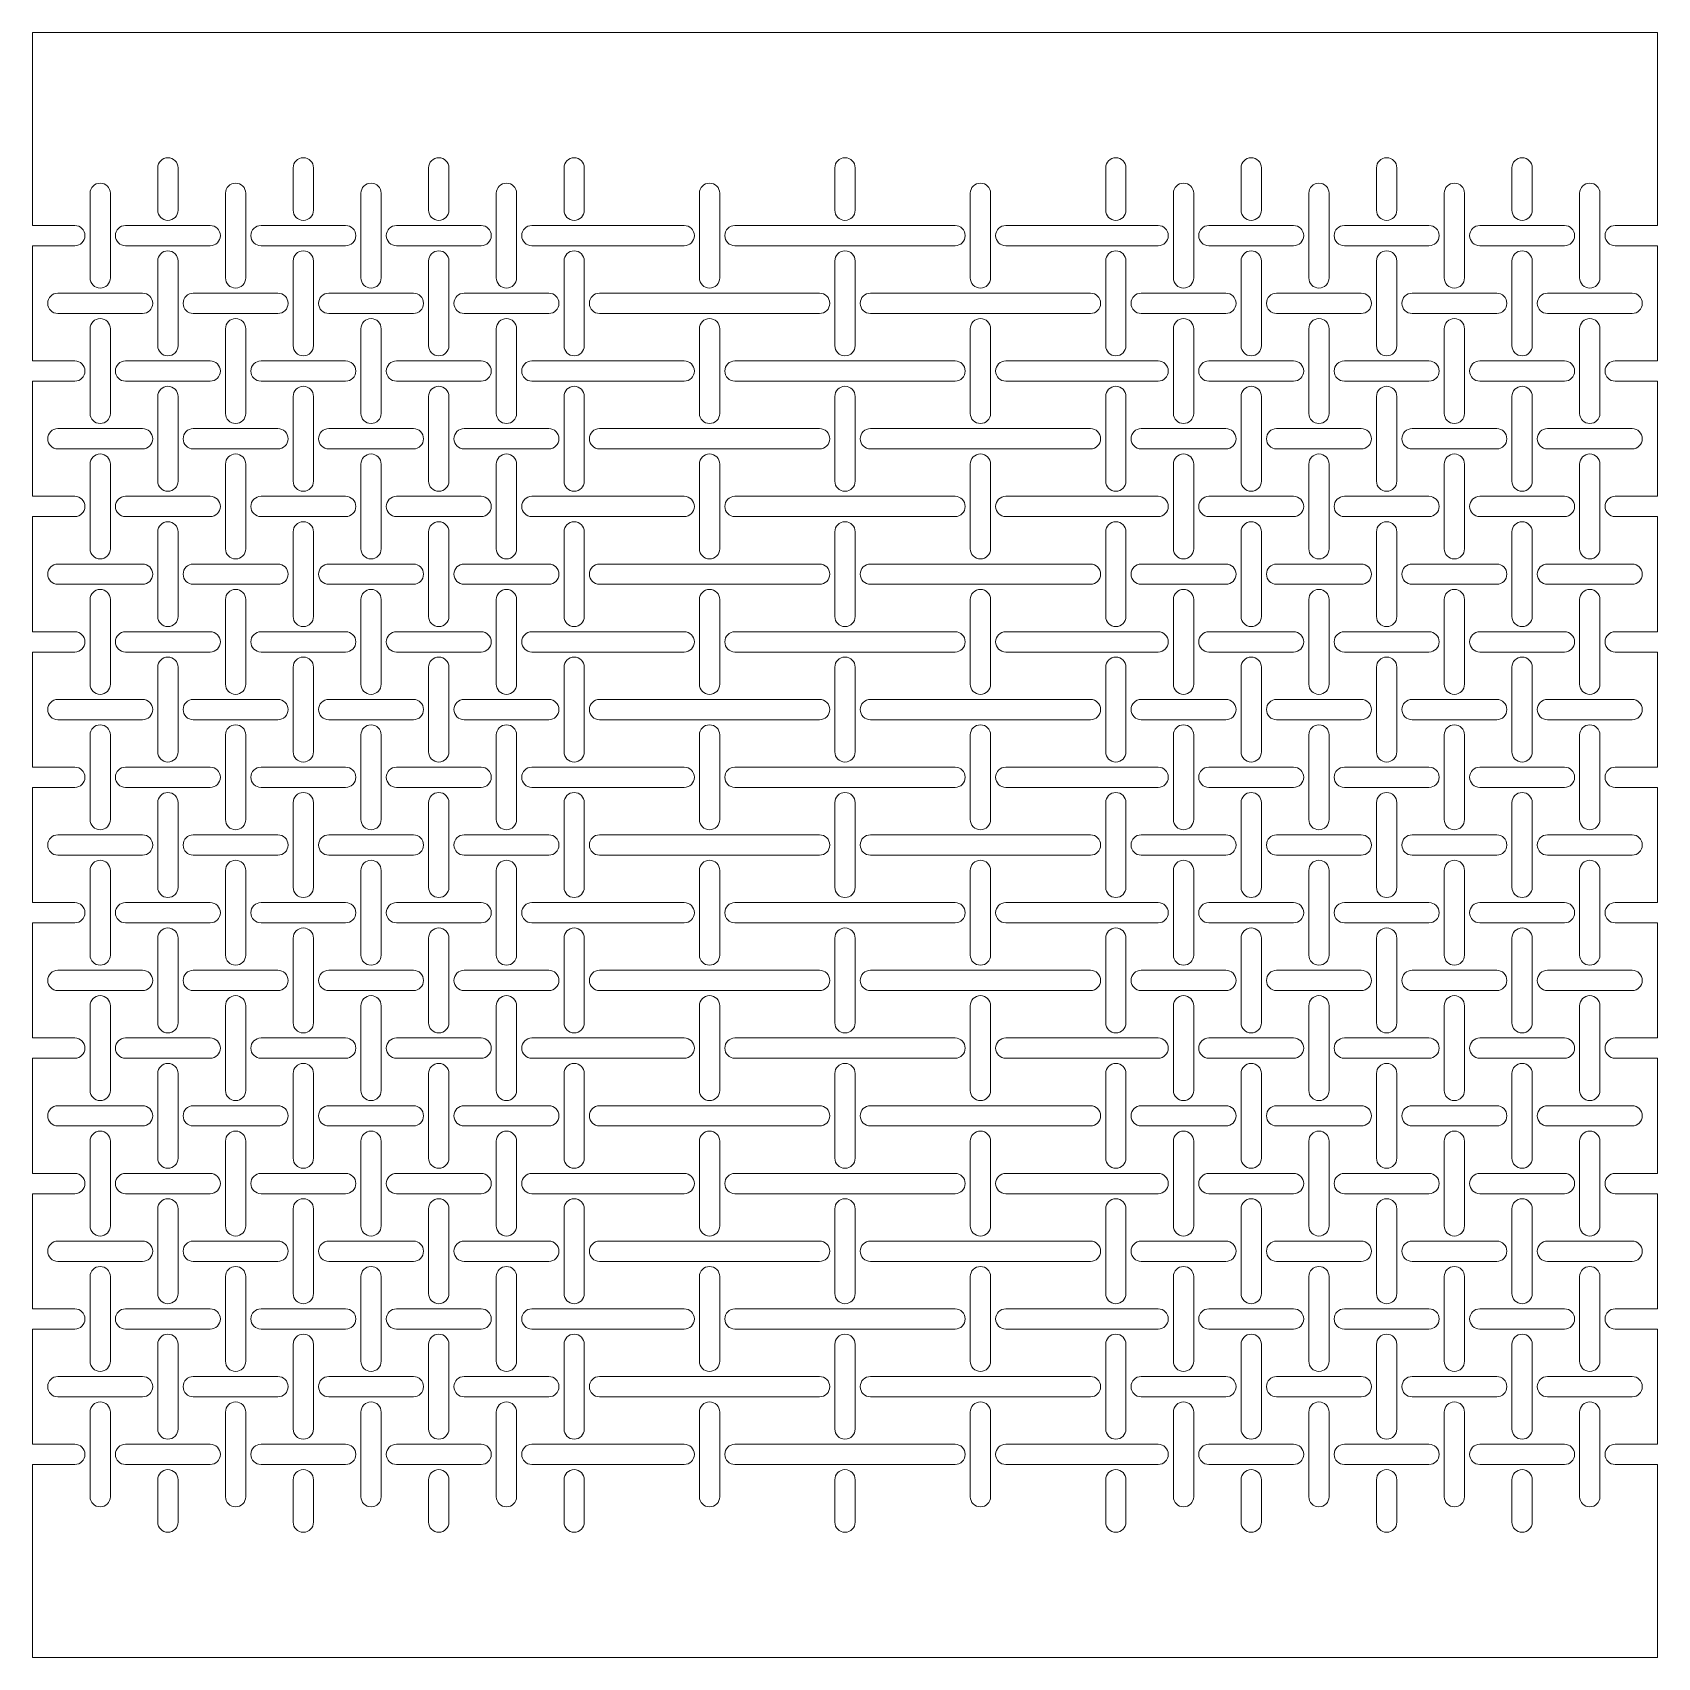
# Model space of a CAD drawing. Header units: metres. Extents: x 0 to 240, y 0 to 240.
import ezdxf

# ---------------------------------------------------------------- set-up
doc = ezdxf.new("R2010")
doc.units = ezdxf.units.M
doc.layers.add('TOP', color=1, linetype='Continuous', lineweight=0)

msp = doc.modelspace()

# ---------------------------------------------------------------- linework, layer by layer
at = {"layer": 'TOP'}
for p, q in [((80, 240), (0, 240)), ((0, 211.5), (0, 240)), ((160, 240), (80, 240)), ((240, 240), (160, 240)), ((240, 211.5), (240, 240)), ((18.5, 213.75), (18.5, 220)), ((21.5, 213.75), (21.5, 220)), ((38.5, 213.75), (38.5, 220)), ((41.5, 213.75), (41.5, 220)), ((58.5, 213.75), (58.5, 220)), ((61.5, 213.75), (61.5, 220)), ((78.5, 213.75), (78.5, 220)), ((81.5, 213.75), (81.5, 220)), ((118.5, 213.75), (118.5, 220)), ((121.5, 213.75), (121.5, 220)), ((158.5, 213.75), (158.5, 220)), ((161.5, 213.75), (161.5, 220)), ((178.5, 213.75), (178.5, 220)), ((181.5, 213.75), (181.5, 220)), ((198.5, 213.75), (198.5, 220)), ((201.5, 213.75), (201.5, 220)), ((218.5, 213.75), (218.5, 220)), ((221.5, 213.75), (221.5, 220)), ((8.5, 203.75), (8.5, 216.25)), ((11.5, 203.75), (11.5, 216.25)), ((28.5, 203.75), (28.5, 216.25)), ((31.5, 203.75), (31.5, 216.25)), ((48.5, 203.75), (48.5, 216.25)), ((51.5, 203.75), (51.5, 216.25)), ((68.5, 203.75), (68.5, 216.25)), ((71.5, 203.75), (71.5, 216.25)), ((98.5, 203.75), (98.5, 216.25)), ((101.5, 203.75), (101.5, 216.25)), ((138.5, 203.75), (138.5, 216.25)), ((141.5, 203.75), (141.5, 216.25)), ((168.5, 203.75), (168.5, 216.25)), ((171.5, 203.75), (171.5, 216.25)), ((188.5, 203.75), (188.5, 216.25)), ((191.5, 203.75), (191.5, 216.25)), ((208.5, 203.75), (208.5, 216.25)), ((211.5, 203.75), (211.5, 216.25)), ((228.5, 203.75), (228.5, 216.25)), ((231.5, 203.75), (231.5, 216.25)), ((0, 211.5), (6.25, 211.5)), ((13.75, 211.5), (26.25, 211.5)), ((33.75, 211.5), (46.25, 211.5)), ((53.75, 211.5), (66.25, 211.5)), ((73.75, 211.5), (80, 211.5)), ((80, 211.5), (96.25, 211.5)), ((103.75, 211.5), (136.25, 211.5)), ((143.75, 211.5), (160, 211.5)), ((160, 211.5), (166.25, 211.5)), ((173.75, 211.5), (186.25, 211.5)), ((193.75, 211.5), (206.25, 211.5)), ((213.75, 211.5), (226.25, 211.5)), ((233.75, 211.5), (240, 211.5)), ((0, 208.5), (6.25, 208.5)), ((0, 191.5), (0, 208.5)), ((13.75, 208.5), (26.25, 208.5)), ((33.75, 208.5), (46.25, 208.5)), ((53.75, 208.5), (66.25, 208.5)), ((73.75, 208.5), (80, 208.5)), ((80, 208.5), (96.25, 208.5)), ((103.75, 208.5), (136.25, 208.5)), ((143.75, 208.5), (160, 208.5)), ((160, 208.5), (166.25, 208.5)), ((173.75, 208.5), (186.25, 208.5)), ((193.75, 208.5), (206.25, 208.5)), ((213.75, 208.5), (226.25, 208.5)), ((233.75, 208.5), (240, 208.5)), ((240, 191.5), (240, 208.5)), ((18.5, 193.75), (18.5, 206.25)), ((21.5, 193.75), (21.5, 206.25)), ((38.5, 193.75), (38.5, 206.25)), ((41.5, 193.75), (41.5, 206.25)), ((58.5, 193.75), (58.5, 206.25)), ((61.5, 193.75), (61.5, 206.25)), ((78.5, 193.75), (78.5, 206.25)), ((81.5, 193.75), (81.5, 206.25)), ((118.5, 193.75), (118.5, 206.25)), ((121.5, 193.75), (121.5, 206.25)), ((158.5, 193.75), (158.5, 206.25)), ((161.5, 193.75), (161.5, 206.25)), ((178.5, 193.75), (178.5, 206.25)), ((181.5, 193.75), (181.5, 206.25)), ((198.5, 193.75), (198.5, 206.25)), ((201.5, 193.75), (201.5, 206.25)), ((218.5, 193.75), (218.5, 206.25)), ((221.5, 193.75), (221.5, 206.25)), ((3.75, 201.5), (16.25, 201.5)), ((23.75, 201.5), (36.25, 201.5)), ((43.75, 201.5), (56.25, 201.5)), ((63.75, 201.5), (76.25, 201.5)), ((83.75, 201.5), (116.25, 201.5)), ((123.75, 201.5), (156.25, 201.5)), ((163.75, 201.5), (176.25, 201.5)), ((183.75, 201.5), (196.25, 201.5)), ((203.75, 201.5), (216.25, 201.5)), ((223.75, 201.5), (236.25, 201.5)), ((3.75, 198.5), (16.25, 198.5)), ((23.75, 198.5), (36.25, 198.5)), ((43.75, 198.5), (56.25, 198.5)), ((63.75, 198.5), (76.25, 198.5)), ((83.75, 198.5), (116.25, 198.5)), ((123.75, 198.5), (156.25, 198.5)), ((163.75, 198.5), (176.25, 198.5)), ((183.75, 198.5), (196.25, 198.5)), ((203.75, 198.5), (216.25, 198.5)), ((223.75, 198.5), (236.25, 198.5)), ((8.5, 183.75), (8.5, 196.25)), ((11.5, 183.75), (11.5, 196.25)), ((28.5, 183.75), (28.5, 196.25)), ((31.5, 183.75), (31.5, 196.25)), ((48.5, 183.75), (48.5, 196.25)), ((51.5, 183.75), (51.5, 196.25)), ((68.5, 183.75), (68.5, 196.25)), ((71.5, 183.75), (71.5, 196.25)), ((98.5, 183.75), (98.5, 196.25)), ((101.5, 183.75), (101.5, 196.25)), ((138.5, 183.75), (138.5, 196.25)), ((141.5, 183.75), (141.5, 196.25)), ((168.5, 183.75), (168.5, 196.25)), ((171.5, 183.75), (171.5, 196.25)), ((188.5, 183.75), (188.5, 196.25)), ((191.5, 183.75), (191.5, 196.25)), ((208.5, 183.75), (208.5, 196.25)), ((211.5, 183.75), (211.5, 196.25)), ((228.5, 183.75), (228.5, 196.25)), ((231.5, 183.75), (231.5, 196.25)), ((0, 191.5), (6.25, 191.5)), ((13.75, 191.5), (26.25, 191.5)), ((33.75, 191.5), (46.25, 191.5)), ((53.75, 191.5), (66.25, 191.5)), ((73.75, 191.5), (80, 191.5)), ((80, 191.5), (96.25, 191.5)), ((103.75, 191.5), (136.25, 191.5)), ((143.75, 191.5), (160, 191.5)), ((160, 191.5), (166.25, 191.5)), ((173.75, 191.5), (186.25, 191.5)), ((193.75, 191.5), (206.25, 191.5)), ((213.75, 191.5), (226.25, 191.5)), ((233.75, 191.5), (240, 191.5)), ((0, 188.5), (6.25, 188.5)), ((0, 171.5), (0, 188.5)), ((13.75, 188.5), (26.25, 188.5)), ((33.75, 188.5), (46.25, 188.5)), ((53.75, 188.5), (66.25, 188.5)), ((73.75, 188.5), (80, 188.5)), ((80, 188.5), (96.25, 188.5)), ((103.75, 188.5), (136.25, 188.5)), ((143.75, 188.5), (160, 188.5)), ((160, 188.5), (166.25, 188.5)), ((173.75, 188.5), (186.25, 188.5)), ((193.75, 188.5), (206.25, 188.5)), ((213.75, 188.5), (226.25, 188.5)), ((233.75, 188.5), (240, 188.5)), ((240, 171.5), (240, 188.5)), ((18.5, 173.75), (18.5, 186.25)), ((21.5, 173.75), (21.5, 186.25)), ((38.5, 173.75), (38.5, 186.25)), ((41.5, 173.75), (41.5, 186.25)), ((58.5, 173.75), (58.5, 186.25)), ((61.5, 173.75), (61.5, 186.25)), ((78.5, 173.75), (78.5, 186.25)), ((81.5, 173.75), (81.5, 186.25)), ((118.5, 173.75), (118.5, 186.25)), ((121.5, 173.75), (121.5, 186.25)), ((158.5, 173.75), (158.5, 186.25)), ((161.5, 173.75), (161.5, 186.25)), ((178.5, 173.75), (178.5, 186.25)), ((181.5, 173.75), (181.5, 186.25)), ((198.5, 173.75), (198.5, 186.25)), ((201.5, 173.75), (201.5, 186.25)), ((218.5, 173.75), (218.5, 186.25)), ((221.5, 173.75), (221.5, 186.25)), ((3.75, 181.5), (16.25, 181.5)), ((23.75, 181.5), (36.25, 181.5)), ((43.75, 181.5), (56.25, 181.5)), ((63.75, 181.5), (76.25, 181.5)), ((83.75, 181.5), (116.25, 181.5)), ((123.75, 181.5), (156.25, 181.5)), ((163.75, 181.5), (176.25, 181.5)), ((183.75, 181.5), (196.25, 181.5)), ((203.75, 181.5), (216.25, 181.5)), ((223.75, 181.5), (236.25, 181.5)), ((3.75, 178.5), (16.25, 178.5)), ((23.75, 178.5), (36.25, 178.5)), ((43.75, 178.5), (56.25, 178.5)), ((63.75, 178.5), (76.25, 178.5)), ((83.75, 178.5), (116.25, 178.5)), ((123.75, 178.5), (156.25, 178.5)), ((163.75, 178.5), (176.25, 178.5)), ((183.75, 178.5), (196.25, 178.5)), ((203.75, 178.5), (216.25, 178.5)), ((223.75, 178.5), (236.25, 178.5)), ((8.5, 163.75), (8.5, 176.25)), ((11.5, 163.75), (11.5, 176.25)), ((28.5, 163.75), (28.5, 176.25)), ((31.5, 163.75), (31.5, 176.25)), ((48.5, 163.75), (48.5, 176.25)), ((51.5, 163.75), (51.5, 176.25)), ((68.5, 163.75), (68.5, 176.25)), ((71.5, 163.75), (71.5, 176.25)), ((98.5, 163.75), (98.5, 176.25)), ((101.5, 163.75), (101.5, 176.25)), ((138.5, 163.75), (138.5, 176.25)), ((141.5, 163.75), (141.5, 176.25)), ((168.5, 163.75), (168.5, 176.25)), ((171.5, 163.75), (171.5, 176.25)), ((188.5, 163.75), (188.5, 176.25)), ((191.5, 163.75), (191.5, 176.25)), ((208.5, 163.75), (208.5, 176.25)), ((211.5, 163.75), (211.5, 176.25)), ((228.5, 163.75), (228.5, 176.25)), ((231.5, 163.75), (231.5, 176.25)), ((0, 171.5), (6.25, 171.5)), ((13.75, 171.5), (26.25, 171.5)), ((33.75, 171.5), (46.25, 171.5)), ((53.75, 171.5), (66.25, 171.5)), ((73.75, 171.5), (80, 171.5)), ((80, 171.5), (96.25, 171.5)), ((103.75, 171.5), (136.25, 171.5)), ((143.75, 171.5), (160, 171.5)), ((160, 171.5), (166.25, 171.5)), ((173.75, 171.5), (186.25, 171.5)), ((193.75, 171.5), (206.25, 171.5)), ((213.75, 171.5), (226.25, 171.5)), ((233.75, 171.5), (240, 171.5)), ((0, 168.5), (6.25, 168.5)), ((0, 151.5), (0, 168.5)), ((13.75, 168.5), (26.25, 168.5)), ((33.75, 168.5), (46.25, 168.5)), ((53.75, 168.5), (66.25, 168.5)), ((73.75, 168.5), (80, 168.5)), ((80, 168.5), (96.25, 168.5)), ((103.75, 168.5), (136.25, 168.5)), ((143.75, 168.5), (160, 168.5)), ((160, 168.5), (166.25, 168.5)), ((173.75, 168.5), (186.25, 168.5)), ((193.75, 168.5), (206.25, 168.5)), ((213.75, 168.5), (226.25, 168.5)), ((233.75, 168.5), (240, 168.5)), ((240, 151.5), (240, 168.5)), ((18.5, 153.75), (18.5, 166.25)), ((21.5, 153.75), (21.5, 166.25)), ((38.5, 153.75), (38.5, 166.25)), ((41.5, 153.75), (41.5, 166.25)), ((58.5, 153.75), (58.5, 166.25)), ((61.5, 153.75), (61.5, 166.25)), ((78.5, 153.75), (78.5, 166.25)), ((81.5, 153.75), (81.5, 166.25)), ((118.5, 153.75), (118.5, 166.25)), ((121.5, 153.75), (121.5, 166.25)), ((158.5, 153.75), (158.5, 166.25)), ((161.5, 153.75), (161.5, 166.25)), ((178.5, 153.75), (178.5, 166.25)), ((181.5, 153.75), (181.5, 166.25)), ((198.5, 153.75), (198.5, 166.25)), ((201.5, 153.75), (201.5, 166.25)), ((218.5, 153.75), (218.5, 166.25)), ((221.5, 153.75), (221.5, 166.25)), ((3.75, 161.5), (16.25, 161.5)), ((23.75, 161.5), (36.25, 161.5)), ((43.75, 161.5), (56.25, 161.5)), ((63.75, 161.5), (76.25, 161.5)), ((83.75, 161.5), (116.25, 161.5)), ((123.75, 161.5), (156.25, 161.5)), ((163.75, 161.5), (176.25, 161.5)), ((183.75, 161.5), (196.25, 161.5)), ((203.75, 161.5), (216.25, 161.5)), ((223.75, 161.5), (236.25, 161.5)), ((3.75, 158.5), (16.25, 158.5)), ((23.75, 158.5), (36.25, 158.5)), ((43.75, 158.5), (56.25, 158.5)), ((63.75, 158.5), (76.25, 158.5)), ((83.75, 158.5), (116.25, 158.5)), ((123.75, 158.5), (156.25, 158.5)), ((163.75, 158.5), (176.25, 158.5)), ((183.75, 158.5), (196.25, 158.5)), ((203.75, 158.5), (216.25, 158.5)), ((223.75, 158.5), (236.25, 158.5)), ((8.5, 143.75), (8.5, 156.25)), ((11.5, 143.75), (11.5, 156.25)), ((28.5, 143.75), (28.5, 156.25)), ((31.5, 143.75), (31.5, 156.25)), ((48.5, 143.75), (48.5, 156.25)), ((51.5, 143.75), (51.5, 156.25)), ((68.5, 143.75), (68.5, 156.25)), ((71.5, 143.75), (71.5, 156.25)), ((98.5, 143.75), (98.5, 156.25)), ((101.5, 143.75), (101.5, 156.25)), ((138.5, 143.75), (138.5, 156.25)), ((141.5, 143.75), (141.5, 156.25)), ((168.5, 143.75), (168.5, 156.25)), ((171.5, 143.75), (171.5, 156.25)), ((188.5, 143.75), (188.5, 156.25)), ((191.5, 143.75), (191.5, 156.25)), ((208.5, 143.75), (208.5, 156.25)), ((211.5, 143.75), (211.5, 156.25)), ((228.5, 143.75), (228.5, 156.25)), ((231.5, 143.75), (231.5, 156.25)), ((0, 151.5), (6.25, 151.5)), ((13.75, 151.5), (26.25, 151.5)), ((33.75, 151.5), (46.25, 151.5)), ((53.75, 151.5), (66.25, 151.5)), ((73.75, 151.5), (80, 151.5)), ((80, 151.5), (96.25, 151.5)), ((103.75, 151.5), (136.25, 151.5)), ((143.75, 151.5), (160, 151.5)), ((160, 151.5), (166.25, 151.5)), ((173.75, 151.5), (186.25, 151.5)), ((193.75, 151.5), (206.25, 151.5)), ((213.75, 151.5), (226.25, 151.5)), ((233.75, 151.5), (240, 151.5)), ((0, 148.5), (6.25, 148.5)), ((0, 131.5), (0, 148.5)), ((13.75, 148.5), (26.25, 148.5)), ((33.75, 148.5), (46.25, 148.5)), ((53.75, 148.5), (66.25, 148.5)), ((73.75, 148.5), (80, 148.5)), ((80, 148.5), (96.25, 148.5)), ((103.75, 148.5), (136.25, 148.5)), ((143.75, 148.5), (160, 148.5)), ((160, 148.5), (166.25, 148.5)), ((173.75, 148.5), (186.25, 148.5)), ((193.75, 148.5), (206.25, 148.5)), ((213.75, 148.5), (226.25, 148.5)), ((233.75, 148.5), (240, 148.5)), ((240, 131.5), (240, 148.5)), ((18.5, 133.75), (18.5, 146.25)), ((21.5, 133.75), (21.5, 146.25)), ((38.5, 133.75), (38.5, 146.25)), ((41.5, 133.75), (41.5, 146.25)), ((58.5, 133.75), (58.5, 146.25)), ((61.5, 133.75), (61.5, 146.25)), ((78.5, 133.75), (78.5, 146.25)), ((81.5, 133.75), (81.5, 146.25)), ((118.5, 133.75), (118.5, 146.25)), ((121.5, 133.75), (121.5, 146.25)), ((158.5, 133.75), (158.5, 146.25)), ((161.5, 133.75), (161.5, 146.25)), ((178.5, 133.75), (178.5, 146.25)), ((181.5, 133.75), (181.5, 146.25)), ((198.5, 133.75), (198.5, 146.25)), ((201.5, 133.75), (201.5, 146.25)), ((218.5, 133.75), (218.5, 146.25)), ((221.5, 133.75), (221.5, 146.25)), ((3.75, 141.5), (16.25, 141.5)), ((23.75, 141.5), (36.25, 141.5)), ((43.75, 141.5), (56.25, 141.5)), ((63.75, 141.5), (76.25, 141.5)), ((83.75, 141.5), (116.25, 141.5)), ((123.75, 141.5), (156.25, 141.5)), ((163.75, 141.5), (176.25, 141.5)), ((183.75, 141.5), (196.25, 141.5)), ((203.75, 141.5), (216.25, 141.5)), ((223.75, 141.5), (236.25, 141.5)), ((3.75, 138.5), (16.25, 138.5)), ((23.75, 138.5), (36.25, 138.5)), ((43.75, 138.5), (56.25, 138.5)), ((63.75, 138.5), (76.25, 138.5)), ((83.75, 138.5), (116.25, 138.5)), ((123.75, 138.5), (156.25, 138.5)), ((163.75, 138.5), (176.25, 138.5)), ((183.75, 138.5), (196.25, 138.5)), ((203.75, 138.5), (216.25, 138.5)), ((223.75, 138.5), (236.25, 138.5)), ((8.5, 123.75), (8.5, 136.25)), ((11.5, 123.75), (11.5, 136.25)), ((28.5, 123.75), (28.5, 136.25)), ((31.5, 123.75), (31.5, 136.25)), ((48.5, 123.75), (48.5, 136.25)), ((51.5, 123.75), (51.5, 136.25)), ((68.5, 123.75), (68.5, 136.25)), ((71.5, 123.75), (71.5, 136.25)), ((98.5, 123.75), (98.5, 136.25)), ((101.5, 123.75), (101.5, 136.25)), ((138.5, 123.75), (138.5, 136.25)), ((141.5, 123.75), (141.5, 136.25)), ((168.5, 123.75), (168.5, 136.25)), ((171.5, 123.75), (171.5, 136.25)), ((188.5, 123.75), (188.5, 136.25)), ((191.5, 123.75), (191.5, 136.25)), ((208.5, 123.75), (208.5, 136.25)), ((211.5, 123.75), (211.5, 136.25)), ((228.5, 123.75), (228.5, 136.25)), ((231.5, 123.75), (231.5, 136.25)), ((0, 131.5), (6.25, 131.5)), ((13.75, 131.5), (26.25, 131.5)), ((33.75, 131.5), (46.25, 131.5)), ((53.75, 131.5), (66.25, 131.5)), ((73.75, 131.5), (80, 131.5)), ((80, 131.5), (96.25, 131.5)), ((103.75, 131.5), (136.25, 131.5)), ((143.75, 131.5), (160, 131.5)), ((160, 131.5), (166.25, 131.5)), ((173.75, 131.5), (186.25, 131.5)), ((193.75, 131.5), (206.25, 131.5)), ((213.75, 131.5), (226.25, 131.5)), ((233.75, 131.5), (240, 131.5)), ((0, 128.5), (6.25, 128.5)), ((0, 111.5), (0, 128.5)), ((13.75, 128.5), (26.25, 128.5)), ((33.75, 128.5), (46.25, 128.5)), ((53.75, 128.5), (66.25, 128.5)), ((73.75, 128.5), (80, 128.5)), ((80, 128.5), (96.25, 128.5)), ((103.75, 128.5), (136.25, 128.5)), ((143.75, 128.5), (160, 128.5)), ((160, 128.5), (166.25, 128.5)), ((173.75, 128.5), (186.25, 128.5)), ((193.75, 128.5), (206.25, 128.5)), ((213.75, 128.5), (226.25, 128.5)), ((233.75, 128.5), (240, 128.5)), ((240, 111.5), (240, 128.5)), ((18.5, 113.75), (18.5, 126.25)), ((21.5, 113.75), (21.5, 126.25)), ((38.5, 113.75), (38.5, 126.25)), ((41.5, 113.75), (41.5, 126.25)), ((58.5, 113.75), (58.5, 126.25)), ((61.5, 113.75), (61.5, 126.25)), ((78.5, 113.75), (78.5, 126.25)), ((81.5, 113.75), (81.5, 126.25)), ((118.5, 113.75), (118.5, 126.25)), ((121.5, 113.75), (121.5, 126.25)), ((158.5, 113.75), (158.5, 126.25)), ((161.5, 113.75), (161.5, 126.25)), ((178.5, 113.75), (178.5, 126.25)), ((181.5, 113.75), (181.5, 126.25)), ((198.5, 113.75), (198.5, 126.25)), ((201.5, 113.75), (201.5, 126.25)), ((218.5, 113.75), (218.5, 126.25)), ((221.5, 113.75), (221.5, 126.25)), ((3.75, 121.5), (16.25, 121.5)), ((23.75, 121.5), (36.25, 121.5)), ((43.75, 121.5), (56.25, 121.5)), ((63.75, 121.5), (76.25, 121.5)), ((83.75, 121.5), (116.25, 121.5)), ((123.75, 121.5), (156.25, 121.5)), ((163.75, 121.5), (176.25, 121.5)), ((183.75, 121.5), (196.25, 121.5)), ((203.75, 121.5), (216.25, 121.5)), ((223.75, 121.5), (236.25, 121.5)), ((3.75, 118.5), (16.25, 118.5)), ((23.75, 118.5), (36.25, 118.5)), ((43.75, 118.5), (56.25, 118.5)), ((63.75, 118.5), (76.25, 118.5)), ((83.75, 118.5), (116.25, 118.5)), ((123.75, 118.5), (156.25, 118.5)), ((163.75, 118.5), (176.25, 118.5)), ((183.75, 118.5), (196.25, 118.5)), ((203.75, 118.5), (216.25, 118.5)), ((223.75, 118.5), (236.25, 118.5)), ((8.5, 103.75), (8.5, 116.25)), ((11.5, 103.75), (11.5, 116.25)), ((28.5, 103.75), (28.5, 116.25)), ((31.5, 103.75), (31.5, 116.25)), ((48.5, 103.75), (48.5, 116.25)), ((51.5, 103.75), (51.5, 116.25)), ((68.5, 103.75), (68.5, 116.25)), ((71.5, 103.75), (71.5, 116.25)), ((98.5, 103.75), (98.5, 116.25)), ((101.5, 103.75), (101.5, 116.25)), ((138.5, 103.75), (138.5, 116.25)), ((141.5, 103.75), (141.5, 116.25)), ((168.5, 103.75), (168.5, 116.25)), ((171.5, 103.75), (171.5, 116.25)), ((188.5, 103.75), (188.5, 116.25)), ((191.5, 103.75), (191.5, 116.25)), ((208.5, 103.75), (208.5, 116.25)), ((211.5, 103.75), (211.5, 116.25)), ((228.5, 103.75), (228.5, 116.25)), ((231.5, 103.75), (231.5, 116.25)), ((0, 111.5), (6.25, 111.5)), ((13.75, 111.5), (26.25, 111.5)), ((33.75, 111.5), (46.25, 111.5)), ((53.75, 111.5), (66.25, 111.5)), ((73.75, 111.5), (80, 111.5)), ((80, 111.5), (96.25, 111.5)), ((103.75, 111.5), (136.25, 111.5)), ((143.75, 111.5), (160, 111.5)), ((160, 111.5), (166.25, 111.5)), ((173.75, 111.5), (186.25, 111.5)), ((193.75, 111.5), (206.25, 111.5)), ((213.75, 111.5), (226.25, 111.5)), ((233.75, 111.5), (240, 111.5)), ((0, 108.5), (6.25, 108.5)), ((0, 91.5), (0, 108.5)), ((13.75, 108.5), (26.25, 108.5)), ((33.75, 108.5), (46.25, 108.5)), ((53.75, 108.5), (66.25, 108.5)), ((73.75, 108.5), (80, 108.5)), ((80, 108.5), (96.25, 108.5)), ((103.75, 108.5), (136.25, 108.5)), ((143.75, 108.5), (160, 108.5)), ((160, 108.5), (166.25, 108.5)), ((173.75, 108.5), (186.25, 108.5)), ((193.75, 108.5), (206.25, 108.5)), ((213.75, 108.5), (226.25, 108.5)), ((233.75, 108.5), (240, 108.5)), ((240, 91.5), (240, 108.5)), ((18.5, 93.75), (18.5, 106.25)), ((21.5, 93.75), (21.5, 106.25)), ((38.5, 93.75), (38.5, 106.25)), ((41.5, 93.75), (41.5, 106.25)), ((58.5, 93.75), (58.5, 106.25)), ((61.5, 93.75), (61.5, 106.25)), ((78.5, 93.75), (78.5, 106.25)), ((81.5, 93.75), (81.5, 106.25)), ((118.5, 93.75), (118.5, 106.25)), ((121.5, 93.75), (121.5, 106.25)), ((158.5, 93.75), (158.5, 106.25)), ((161.5, 93.75), (161.5, 106.25)), ((178.5, 93.75), (178.5, 106.25)), ((181.5, 93.75), (181.5, 106.25)), ((198.5, 93.75), (198.5, 106.25)), ((201.5, 93.75), (201.5, 106.25)), ((218.5, 93.75), (218.5, 106.25)), ((221.5, 93.75), (221.5, 106.25)), ((3.75, 101.5), (16.25, 101.5)), ((23.75, 101.5), (36.25, 101.5)), ((43.75, 101.5), (56.25, 101.5)), ((63.75, 101.5), (76.25, 101.5)), ((83.75, 101.5), (116.25, 101.5)), ((123.75, 101.5), (156.25, 101.5)), ((163.75, 101.5), (176.25, 101.5)), ((183.75, 101.5), (196.25, 101.5)), ((203.75, 101.5), (216.25, 101.5)), ((223.75, 101.5), (236.25, 101.5)), ((3.75, 98.5), (16.25, 98.5)), ((23.75, 98.5), (36.25, 98.5)), ((43.75, 98.5), (56.25, 98.5)), ((63.75, 98.5), (76.25, 98.5)), ((83.75, 98.5), (116.25, 98.5)), ((123.75, 98.5), (156.25, 98.5)), ((163.75, 98.5), (176.25, 98.5)), ((183.75, 98.5), (196.25, 98.5)), ((203.75, 98.5), (216.25, 98.5)), ((223.75, 98.5), (236.25, 98.5)), ((8.5, 83.75), (8.5, 96.25)), ((11.5, 83.75), (11.5, 96.25)), ((28.5, 83.75), (28.5, 96.25)), ((31.5, 83.75), (31.5, 96.25)), ((48.5, 83.75), (48.5, 96.25)), ((51.5, 83.75), (51.5, 96.25)), ((68.5, 83.75), (68.5, 96.25)), ((71.5, 83.75), (71.5, 96.25)), ((98.5, 83.75), (98.5, 96.25)), ((101.5, 83.75), (101.5, 96.25)), ((138.5, 83.75), (138.5, 96.25)), ((141.5, 83.75), (141.5, 96.25)), ((168.5, 83.75), (168.5, 96.25)), ((171.5, 83.75), (171.5, 96.25)), ((188.5, 83.75), (188.5, 96.25)), ((191.5, 83.75), (191.5, 96.25)), ((208.5, 83.75), (208.5, 96.25)), ((211.5, 83.75), (211.5, 96.25)), ((228.5, 83.75), (228.5, 96.25)), ((231.5, 83.75), (231.5, 96.25)), ((0, 91.5), (6.25, 91.5)), ((13.75, 91.5), (26.25, 91.5)), ((33.75, 91.5), (46.25, 91.5)), ((53.75, 91.5), (66.25, 91.5)), ((73.75, 91.5), (80, 91.5)), ((80, 91.5), (96.25, 91.5)), ((103.75, 91.5), (136.25, 91.5)), ((143.75, 91.5), (160, 91.5)), ((160, 91.5), (166.25, 91.5)), ((173.75, 91.5), (186.25, 91.5)), ((193.75, 91.5), (206.25, 91.5)), ((213.75, 91.5), (226.25, 91.5)), ((233.75, 91.5), (240, 91.5)), ((0, 88.5), (6.25, 88.5)), ((0, 71.5), (0, 88.5)), ((13.75, 88.5), (26.25, 88.5)), ((33.75, 88.5), (46.25, 88.5)), ((53.75, 88.5), (66.25, 88.5)), ((73.75, 88.5), (80, 88.5)), ((80, 88.5), (96.25, 88.5)), ((103.75, 88.5), (136.25, 88.5)), ((143.75, 88.5), (160, 88.5)), ((160, 88.5), (166.25, 88.5)), ((173.75, 88.5), (186.25, 88.5)), ((193.75, 88.5), (206.25, 88.5)), ((213.75, 88.5), (226.25, 88.5)), ((233.75, 88.5), (240, 88.5)), ((240, 71.5), (240, 88.5)), ((18.5, 73.75), (18.5, 86.25)), ((21.5, 73.75), (21.5, 86.25)), ((38.5, 73.75), (38.5, 86.25)), ((41.5, 73.75), (41.5, 86.25)), ((58.5, 73.75), (58.5, 86.25)), ((61.5, 73.75), (61.5, 86.25)), ((78.5, 73.75), (78.5, 86.25)), ((81.5, 73.75), (81.5, 86.25)), ((118.5, 73.75), (118.5, 86.25)), ((121.5, 73.75), (121.5, 86.25)), ((158.5, 73.75), (158.5, 86.25)), ((161.5, 73.75), (161.5, 86.25)), ((178.5, 73.75), (178.5, 86.25)), ((181.5, 73.75), (181.5, 86.25)), ((198.5, 73.75), (198.5, 86.25)), ((201.5, 73.75), (201.5, 86.25)), ((218.5, 73.75), (218.5, 86.25)), ((221.5, 73.75), (221.5, 86.25)), ((3.75, 81.5), (16.25, 81.5)), ((23.75, 81.5), (36.25, 81.5)), ((43.75, 81.5), (56.25, 81.5)), ((63.75, 81.5), (76.25, 81.5)), ((83.75, 81.5), (116.25, 81.5)), ((123.75, 81.5), (156.25, 81.5)), ((163.75, 81.5), (176.25, 81.5)), ((183.75, 81.5), (196.25, 81.5)), ((203.75, 81.5), (216.25, 81.5)), ((223.75, 81.5), (236.25, 81.5)), ((3.75, 78.5), (16.25, 78.5)), ((23.75, 78.5), (36.25, 78.5)), ((43.75, 78.5), (56.25, 78.5)), ((63.75, 78.5), (76.25, 78.5)), ((83.75, 78.5), (116.25, 78.5)), ((123.75, 78.5), (156.25, 78.5)), ((163.75, 78.5), (176.25, 78.5)), ((183.75, 78.5), (196.25, 78.5)), ((203.75, 78.5), (216.25, 78.5)), ((223.75, 78.5), (236.25, 78.5)), ((8.5, 63.75), (8.5, 76.25)), ((11.5, 63.75), (11.5, 76.25)), ((28.5, 63.75), (28.5, 76.25)), ((31.5, 63.75), (31.5, 76.25)), ((48.5, 63.75), (48.5, 76.25)), ((51.5, 63.75), (51.5, 76.25)), ((68.5, 63.75), (68.5, 76.25)), ((71.5, 63.75), (71.5, 76.25)), ((98.5, 63.75), (98.5, 76.25)), ((101.5, 63.75), (101.5, 76.25)), ((138.5, 63.75), (138.5, 76.25)), ((141.5, 63.75), (141.5, 76.25)), ((168.5, 63.75), (168.5, 76.25)), ((171.5, 63.75), (171.5, 76.25)), ((188.5, 63.75), (188.5, 76.25)), ((191.5, 63.75), (191.5, 76.25)), ((208.5, 63.75), (208.5, 76.25)), ((211.5, 63.75), (211.5, 76.25)), ((228.5, 63.75), (228.5, 76.25)), ((231.5, 63.75), (231.5, 76.25)), ((0, 71.5), (6.25, 71.5)), ((13.75, 71.5), (26.25, 71.5)), ((33.75, 71.5), (46.25, 71.5)), ((53.75, 71.5), (66.25, 71.5)), ((73.75, 71.5), (80, 71.5)), ((80, 71.5), (96.25, 71.5)), ((103.75, 71.5), (136.25, 71.5)), ((143.75, 71.5), (160, 71.5)), ((160, 71.5), (166.25, 71.5)), ((173.75, 71.5), (186.25, 71.5)), ((193.75, 71.5), (206.25, 71.5)), ((213.75, 71.5), (226.25, 71.5)), ((233.75, 71.5), (240, 71.5)), ((0, 68.5), (6.25, 68.5)), ((0, 51.5), (0, 68.5)), ((13.75, 68.5), (26.25, 68.5)), ((33.75, 68.5), (46.25, 68.5)), ((53.75, 68.5), (66.25, 68.5)), ((73.75, 68.5), (80, 68.5)), ((80, 68.5), (96.25, 68.5)), ((103.75, 68.5), (136.25, 68.5)), ((143.75, 68.5), (160, 68.5)), ((160, 68.5), (166.25, 68.5)), ((173.75, 68.5), (186.25, 68.5)), ((193.75, 68.5), (206.25, 68.5)), ((213.75, 68.5), (226.25, 68.5)), ((233.75, 68.5), (240, 68.5)), ((240, 51.5), (240, 68.5)), ((18.5, 53.75), (18.5, 66.25)), ((21.5, 53.75), (21.5, 66.25)), ((38.5, 53.75), (38.5, 66.25)), ((41.5, 53.75), (41.5, 66.25)), ((58.5, 53.75), (58.5, 66.25)), ((61.5, 53.75), (61.5, 66.25)), ((78.5, 53.75), (78.5, 66.25)), ((81.5, 53.75), (81.5, 66.25)), ((118.5, 53.75), (118.5, 66.25)), ((121.5, 53.75), (121.5, 66.25)), ((158.5, 53.75), (158.5, 66.25)), ((161.5, 53.75), (161.5, 66.25)), ((178.5, 53.75), (178.5, 66.25)), ((181.5, 53.75), (181.5, 66.25)), ((198.5, 53.75), (198.5, 66.25)), ((201.5, 53.75), (201.5, 66.25)), ((218.5, 53.75), (218.5, 66.25)), ((221.5, 53.75), (221.5, 66.25)), ((3.75, 61.5), (16.25, 61.5)), ((23.75, 61.5), (36.25, 61.5)), ((43.75, 61.5), (56.25, 61.5)), ((63.75, 61.5), (76.25, 61.5)), ((83.75, 61.5), (116.25, 61.5)), ((123.75, 61.5), (156.25, 61.5)), ((163.75, 61.5), (176.25, 61.5)), ((183.75, 61.5), (196.25, 61.5)), ((203.75, 61.5), (216.25, 61.5)), ((223.75, 61.5), (236.25, 61.5)), ((3.75, 58.5), (16.25, 58.5)), ((23.75, 58.5), (36.25, 58.5)), ((43.75, 58.5), (56.25, 58.5)), ((63.75, 58.5), (76.25, 58.5)), ((83.75, 58.5), (116.25, 58.5)), ((123.75, 58.5), (156.25, 58.5)), ((163.75, 58.5), (176.25, 58.5)), ((183.75, 58.5), (196.25, 58.5)), ((203.75, 58.5), (216.25, 58.5)), ((223.75, 58.5), (236.25, 58.5)), ((8.5, 43.75), (8.5, 56.25)), ((11.5, 43.75), (11.5, 56.25)), ((28.5, 43.75), (28.5, 56.25)), ((31.5, 43.75), (31.5, 56.25)), ((48.5, 43.75), (48.5, 56.25)), ((51.5, 43.75), (51.5, 56.25)), ((68.5, 43.75), (68.5, 56.25)), ((71.5, 43.75), (71.5, 56.25)), ((98.5, 43.75), (98.5, 56.25)), ((101.5, 43.75), (101.5, 56.25)), ((138.5, 43.75), (138.5, 56.25)), ((141.5, 43.75), (141.5, 56.25)), ((168.5, 43.75), (168.5, 56.25)), ((171.5, 43.75), (171.5, 56.25)), ((188.5, 43.75), (188.5, 56.25)), ((191.5, 43.75), (191.5, 56.25)), ((208.5, 43.75), (208.5, 56.25)), ((211.5, 43.75), (211.5, 56.25)), ((228.5, 43.75), (228.5, 56.25)), ((231.5, 43.75), (231.5, 56.25)), ((0, 51.5), (6.25, 51.5)), ((13.75, 51.5), (26.25, 51.5)), ((33.75, 51.5), (46.25, 51.5)), ((53.75, 51.5), (66.25, 51.5)), ((73.75, 51.5), (80, 51.5)), ((80, 51.5), (96.25, 51.5)), ((103.75, 51.5), (136.25, 51.5)), ((143.75, 51.5), (160, 51.5)), ((160, 51.5), (166.25, 51.5)), ((173.75, 51.5), (186.25, 51.5)), ((193.75, 51.5), (206.25, 51.5)), ((213.75, 51.5), (226.25, 51.5)), ((233.75, 51.5), (240, 51.5)), ((0, 48.5), (6.25, 48.5)), ((0, 31.5), (0, 48.5)), ((13.75, 48.5), (26.25, 48.5)), ((33.75, 48.5), (46.25, 48.5)), ((53.75, 48.5), (66.25, 48.5)), ((73.75, 48.5), (80, 48.5)), ((80, 48.5), (96.25, 48.5)), ((103.75, 48.5), (136.25, 48.5)), ((143.75, 48.5), (160, 48.5)), ((160, 48.5), (166.25, 48.5)), ((173.75, 48.5), (186.25, 48.5)), ((193.75, 48.5), (206.25, 48.5)), ((213.75, 48.5), (226.25, 48.5)), ((233.75, 48.5), (240, 48.5)), ((240, 31.5), (240, 48.5)), ((18.5, 33.75), (18.5, 46.25)), ((21.5, 33.75), (21.5, 46.25)), ((38.5, 33.75), (38.5, 46.25)), ((41.5, 33.75), (41.5, 46.25)), ((58.5, 33.75), (58.5, 46.25)), ((61.5, 33.75), (61.5, 46.25)), ((78.5, 33.75), (78.5, 46.25)), ((81.5, 33.75), (81.5, 46.25)), ((118.5, 33.75), (118.5, 46.25)), ((121.5, 33.75), (121.5, 46.25)), ((158.5, 33.75), (158.5, 46.25)), ((161.5, 33.75), (161.5, 46.25)), ((178.5, 33.75), (178.5, 46.25)), ((181.5, 33.75), (181.5, 46.25)), ((198.5, 33.75), (198.5, 46.25)), ((201.5, 33.75), (201.5, 46.25)), ((218.5, 33.75), (218.5, 46.25)), ((221.5, 33.75), (221.5, 46.25)), ((3.75, 41.5), (16.25, 41.5)), ((23.75, 41.5), (36.25, 41.5)), ((43.75, 41.5), (56.25, 41.5)), ((63.75, 41.5), (76.25, 41.5)), ((83.75, 41.5), (116.25, 41.5)), ((123.75, 41.5), (156.25, 41.5)), ((163.75, 41.5), (176.25, 41.5)), ((183.75, 41.5), (196.25, 41.5)), ((203.75, 41.5), (216.25, 41.5)), ((223.75, 41.5), (236.25, 41.5)), ((3.75, 38.5), (16.25, 38.5)), ((23.75, 38.5), (36.25, 38.5)), ((43.75, 38.5), (56.25, 38.5)), ((63.75, 38.5), (76.25, 38.5)), ((83.75, 38.5), (116.25, 38.5)), ((123.75, 38.5), (156.25, 38.5)), ((163.75, 38.5), (176.25, 38.5)), ((183.75, 38.5), (196.25, 38.5)), ((203.75, 38.5), (216.25, 38.5)), ((223.75, 38.5), (236.25, 38.5)), ((8.5, 23.75), (8.5, 36.25)), ((11.5, 23.75), (11.5, 36.25)), ((28.5, 23.75), (28.5, 36.25)), ((31.5, 23.75), (31.5, 36.25)), ((48.5, 23.75), (48.5, 36.25)), ((51.5, 23.75), (51.5, 36.25)), ((68.5, 23.75), (68.5, 36.25)), ((71.5, 23.75), (71.5, 36.25)), ((98.5, 23.75), (98.5, 36.25)), ((101.5, 23.75), (101.5, 36.25)), ((138.5, 23.75), (138.5, 36.25)), ((141.5, 23.75), (141.5, 36.25)), ((168.5, 23.75), (168.5, 36.25)), ((171.5, 23.75), (171.5, 36.25)), ((188.5, 23.75), (188.5, 36.25)), ((191.5, 23.75), (191.5, 36.25)), ((208.5, 23.75), (208.5, 36.25)), ((211.5, 23.75), (211.5, 36.25)), ((228.5, 23.75), (228.5, 36.25)), ((231.5, 23.75), (231.5, 36.25)), ((0, 31.5), (6.25, 31.5)), ((13.75, 31.5), (26.25, 31.5)), ((33.75, 31.5), (46.25, 31.5)), ((53.75, 31.5), (66.25, 31.5)), ((73.75, 31.5), (80, 31.5)), ((80, 31.5), (96.25, 31.5)), ((103.75, 31.5), (136.25, 31.5)), ((143.75, 31.5), (160, 31.5)), ((160, 31.5), (166.25, 31.5)), ((173.75, 31.5), (186.25, 31.5)), ((193.75, 31.5), (206.25, 31.5)), ((213.75, 31.5), (226.25, 31.5)), ((233.75, 31.5), (240, 31.5)), ((0, 28.5), (6.25, 28.5)), ((0, 0), (0, 28.5)), ((13.75, 28.5), (26.25, 28.5)), ((33.75, 28.5), (46.25, 28.5)), ((53.75, 28.5), (66.25, 28.5)), ((73.75, 28.5), (80, 28.5)), ((80, 28.5), (96.25, 28.5)), ((103.75, 28.5), (136.25, 28.5)), ((143.75, 28.5), (160, 28.5)), ((160, 28.5), (166.25, 28.5)), ((173.75, 28.5), (186.25, 28.5)), ((193.75, 28.5), (206.25, 28.5)), ((213.75, 28.5), (226.25, 28.5)), ((233.75, 28.5), (240, 28.5)), ((240, 0), (240, 28.5)), ((18.5, 20), (18.5, 26.25)), ((21.5, 20), (21.5, 26.25)), ((38.5, 20), (38.5, 26.25)), ((41.5, 20), (41.5, 26.25)), ((58.5, 20), (58.5, 26.25)), ((61.5, 20), (61.5, 26.25)), ((78.5, 20), (78.5, 26.25)), ((81.5, 20), (81.5, 26.25)), ((118.5, 20), (118.5, 26.25)), ((121.5, 20), (121.5, 26.25)), ((158.5, 20), (158.5, 26.25)), ((161.5, 20), (161.5, 26.25)), ((178.5, 20), (178.5, 26.25)), ((181.5, 20), (181.5, 26.25)), ((198.5, 20), (198.5, 26.25)), ((201.5, 20), (201.5, 26.25)), ((218.5, 20), (218.5, 26.25)), ((221.5, 20), (221.5, 26.25)), ((0, 0), (80, 0)), ((80, 0), (160, 0)), ((160, 0), (240, 0))]:
    msp.add_line(p, q, dxfattribs=at)
for centre, start, end in [((20, 220), 0, 180), ((40, 220), 0, 180), ((60, 220), 0, 180), ((80, 220), 0, 180), ((120, 220), 0, 180), ((160, 220), 0, 180), ((180, 220), 0, 180), ((200, 220), 0, 180), ((220, 220), 0, 180), ((10, 216.25), 0, 180), ((30, 216.25), 0, 180), ((50, 216.25), 0, 180), ((70, 216.25), 0, 180), ((100, 216.25), 0, 180), ((140, 216.25), 0, 180), ((170, 216.25), 0, 180), ((190, 216.25), 0, 180), ((210, 216.25), 0, 180), ((230, 216.25), 0, 180), ((20, 213.75), -180, 0), ((40, 213.75), -180, 0), ((60, 213.75), -180, 0), ((80, 213.75), -180, 0), ((120, 213.75), -180, 0), ((160, 213.75), -180, 0), ((180, 213.75), -180, 0), ((200, 213.75), -180, 0), ((220, 213.75), -180, 0), ((6.25, 210), -90, 90), ((13.75, 210), -270, -90), ((26.25, 210), -90, 90), ((33.75, 210), -270, -90), ((46.25, 210), -90, 90), ((53.75, 210), -270, -90), ((66.25, 210), -90, 90), ((73.75, 210), -270, -90), ((96.25, 210), -90, 90), ((103.75, 210), -270, -90), ((136.25, 210), -90, 90), ((143.75, 210), -270, -90), ((166.25, 210), -90, 90), ((173.75, 210), -270, -90), ((186.25, 210), -90, 90), ((193.75, 210), -270, -90), ((206.25, 210), -90, 90), ((213.75, 210), -270, -90), ((226.25, 210), -90, 90), ((233.75, 210), -270, -90), ((20, 206.25), 0, 180), ((40, 206.25), 0, 180), ((60, 206.25), 0, 180), ((80, 206.25), 0, 180), ((120, 206.25), 0, 180), ((160, 206.25), 0, 180), ((180, 206.25), 0, 180), ((200, 206.25), 0, 180), ((220, 206.25), 0, 180), ((10, 203.75), -180, 0), ((30, 203.75), -180, 0), ((50, 203.75), -180, 0), ((70, 203.75), -180, 0), ((100, 203.75), -180, 0), ((140, 203.75), -180, 0), ((170, 203.75), -180, 0), ((190, 203.75), -180, 0), ((210, 203.75), -180, 0), ((230, 203.75), -180, 0), ((3.75, 200), -270, -90), ((16.25, 200), -90, 90), ((23.75, 200), -270, -90), ((36.25, 200), -90, 90), ((43.75, 200), -270, -90), ((56.25, 200), -90, 90), ((63.75, 200), -270, -90), ((76.25, 200), -90, 90), ((83.75, 200), -270, -90), ((116.25, 200), -90, 90), ((123.75, 200), -270, -90), ((156.25, 200), -90, 90), ((163.75, 200), -270, -90), ((176.25, 200), -90, 90), ((183.75, 200), -270, -90), ((196.25, 200), -90, 90), ((203.75, 200), -270, -90), ((216.25, 200), -90, 90), ((223.75, 200), -270, -90), ((236.25, 200), -90, 90), ((10, 196.25), 0, 180), ((30, 196.25), 0, 180), ((50, 196.25), 0, 180), ((70, 196.25), 0, 180), ((100, 196.25), 0, 180), ((140, 196.25), 0, 180), ((170, 196.25), 0, 180), ((190, 196.25), 0, 180), ((210, 196.25), 0, 180), ((230, 196.25), 0, 180), ((20, 193.75), -180, 0), ((40, 193.75), -180, 0), ((60, 193.75), -180, 0), ((80, 193.75), -180, 0), ((120, 193.75), -180, 0), ((160, 193.75), -180, 0), ((180, 193.75), -180, 0), ((200, 193.75), -180, 0), ((220, 193.75), -180, 0), ((6.25, 190), -90, 90), ((13.75, 190), -270, -90), ((26.25, 190), -90, 90), ((33.75, 190), -270, -90), ((46.25, 190), -90, 90), ((53.75, 190), -270, -90), ((66.25, 190), -90, 90), ((73.75, 190), -270, -90), ((96.25, 190), -90, 90), ((103.75, 190), -270, -90), ((136.25, 190), -90, 90), ((143.75, 190), -270, -90), ((166.25, 190), -90, 90), ((173.75, 190), -270, -90), ((186.25, 190), -90, 90), ((193.75, 190), -270, -90), ((206.25, 190), -90, 90), ((213.75, 190), -270, -90), ((226.25, 190), -90, 90), ((233.75, 190), -270, -90), ((20, 186.25), 0, 180), ((40, 186.25), 0, 180), ((60, 186.25), 0, 180), ((80, 186.25), 0, 180), ((120, 186.25), 0, 180), ((160, 186.25), 0, 180), ((180, 186.25), 0, 180), ((200, 186.25), 0, 180), ((220, 186.25), 0, 180), ((10, 183.75), -180, 0), ((30, 183.75), -180, 0), ((50, 183.75), -180, 0), ((70, 183.75), -180, 0), ((100, 183.75), -180, 0), ((140, 183.75), -180, 0), ((170, 183.75), -180, 0), ((190, 183.75), -180, 0), ((210, 183.75), -180, 0), ((230, 183.75), -180, 0), ((3.75, 180), -270, -90), ((16.25, 180), -90, 90), ((23.75, 180), -270, -90), ((36.25, 180), -90, 90), ((43.75, 180), -270, -90), ((56.25, 180), -90, 90), ((63.75, 180), -270, -90), ((76.25, 180), -90, 90), ((83.75, 180), -270, -90), ((116.25, 180), -90, 90), ((123.75, 180), -270, -90), ((156.25, 180), -90, 90), ((163.75, 180), -270, -90), ((176.25, 180), -90, 90), ((183.75, 180), -270, -90), ((196.25, 180), -90, 90), ((203.75, 180), -270, -90), ((216.25, 180), -90, 90), ((223.75, 180), -270, -90), ((236.25, 180), -90, 90), ((10, 176.25), 0, 180), ((30, 176.25), 0, 180), ((50, 176.25), 0, 180), ((70, 176.25), 0, 180), ((100, 176.25), 0, 180), ((140, 176.25), 0, 180), ((170, 176.25), 0, 180), ((190, 176.25), 0, 180), ((210, 176.25), 0, 180), ((230, 176.25), 0, 180), ((20, 173.75), -180, 0), ((40, 173.75), -180, 0), ((60, 173.75), -180, 0), ((80, 173.75), -180, 0), ((120, 173.75), -180, 0), ((160, 173.75), -180, 0), ((180, 173.75), -180, 0), ((200, 173.75), -180, 0), ((220, 173.75), -180, 0), ((6.25, 170), -90, 90), ((13.75, 170), -270, -90), ((26.25, 170), -90, 90), ((33.75, 170), -270, -90), ((46.25, 170), -90, 90), ((53.75, 170), -270, -90), ((66.25, 170), -90, 90), ((73.75, 170), -270, -90), ((96.25, 170), -90, 90), ((103.75, 170), -270, -90), ((136.25, 170), -90, 90), ((143.75, 170), -270, -90), ((166.25, 170), -90, 90), ((173.75, 170), -270, -90), ((186.25, 170), -90, 90), ((193.75, 170), -270, -90), ((206.25, 170), -90, 90), ((213.75, 170), -270, -90), ((226.25, 170), -90, 90), ((233.75, 170), -270, -90), ((20, 166.25), 0, 180), ((40, 166.25), 0, 180), ((60, 166.25), 0, 180), ((80, 166.25), 0, 180), ((120, 166.25), 0, 180), ((160, 166.25), 0, 180), ((180, 166.25), 0, 180), ((200, 166.25), 0, 180), ((220, 166.25), 0, 180), ((10, 163.75), -180, 0), ((30, 163.75), -180, 0), ((50, 163.75), -180, 0), ((70, 163.75), -180, 0), ((100, 163.75), -180, 0), ((140, 163.75), -180, 0), ((170, 163.75), -180, 0), ((190, 163.75), -180, 0), ((210, 163.75), -180, 0), ((230, 163.75), -180, 0), ((3.75, 160), -270, -90), ((16.25, 160), -90, 90), ((23.75, 160), -270, -90), ((36.25, 160), -90, 90), ((43.75, 160), -270, -90), ((56.25, 160), -90, 90), ((63.75, 160), -270, -90), ((76.25, 160), -90, 90), ((83.75, 160), -270, -90), ((116.25, 160), -90, 90), ((123.75, 160), -270, -90), ((156.25, 160), -90, 90), ((163.75, 160), -270, -90), ((176.25, 160), -90, 90), ((183.75, 160), -270, -90), ((196.25, 160), -90, 90), ((203.75, 160), -270, -90), ((216.25, 160), -90, 90), ((223.75, 160), -270, -90), ((236.25, 160), -90, 90), ((10, 156.25), 0, 180), ((30, 156.25), 0, 180), ((50, 156.25), 0, 180), ((70, 156.25), 0, 180), ((100, 156.25), 0, 180), ((140, 156.25), 0, 180), ((170, 156.25), 0, 180), ((190, 156.25), 0, 180), ((210, 156.25), 0, 180), ((230, 156.25), 0, 180), ((20, 153.75), -180, 0), ((40, 153.75), -180, 0), ((60, 153.75), -180, 0), ((80, 153.75), -180, 0), ((120, 153.75), -180, 0), ((160, 153.75), -180, 0), ((180, 153.75), -180, 0), ((200, 153.75), -180, 0), ((220, 153.75), -180, 0), ((6.25, 150), -90, 90), ((13.75, 150), -270, -90), ((26.25, 150), -90, 90), ((33.75, 150), -270, -90), ((46.25, 150), -90, 90), ((53.75, 150), -270, -90), ((66.25, 150), -90, 90), ((73.75, 150), -270, -90), ((96.25, 150), -90, 90), ((103.75, 150), -270, -90), ((136.25, 150), -90, 90), ((143.75, 150), -270, -90), ((166.25, 150), -90, 90), ((173.75, 150), -270, -90), ((186.25, 150), -90, 90), ((193.75, 150), -270, -90), ((206.25, 150), -90, 90), ((213.75, 150), -270, -90), ((226.25, 150), -90, 90), ((233.75, 150), -270, -90), ((20, 146.25), 0, 180), ((40, 146.25), 0, 180), ((60, 146.25), 0, 180), ((80, 146.25), 0, 180), ((120, 146.25), 0, 180), ((160, 146.25), 0, 180), ((180, 146.25), 0, 180), ((200, 146.25), 0, 180), ((220, 146.25), 0, 180), ((10, 143.75), -180, 0), ((30, 143.75), -180, 0), ((50, 143.75), -180, 0), ((70, 143.75), -180, 0), ((100, 143.75), -180, 0), ((140, 143.75), -180, 0), ((170, 143.75), -180, 0), ((190, 143.75), -180, 0), ((210, 143.75), -180, 0), ((230, 143.75), -180, 0), ((3.75, 140), -270, -90), ((16.25, 140), -90, 90), ((23.75, 140), -270, -90), ((36.25, 140), -90, 90), ((43.75, 140), -270, -90), ((56.25, 140), -90, 90), ((63.75, 140), -270, -90), ((76.25, 140), -90, 90), ((83.75, 140), -270, -90), ((116.25, 140), -90, 90), ((123.75, 140), -270, -90), ((156.25, 140), -90, 90), ((163.75, 140), -270, -90), ((176.25, 140), -90, 90), ((183.75, 140), -270, -90), ((196.25, 140), -90, 90), ((203.75, 140), -270, -90), ((216.25, 140), -90, 90), ((223.75, 140), -270, -90), ((236.25, 140), -90, 90), ((10, 136.25), 0, 180), ((30, 136.25), 0, 180), ((50, 136.25), 0, 180), ((70, 136.25), 0, 180), ((100, 136.25), 0, 180), ((140, 136.25), 0, 180), ((170, 136.25), 0, 180), ((190, 136.25), 0, 180), ((210, 136.25), 0, 180), ((230, 136.25), 0, 180), ((20, 133.75), -180, 0), ((40, 133.75), -180, 0), ((60, 133.75), -180, 0), ((80, 133.75), -180, 0), ((120, 133.75), -180, 0), ((160, 133.75), -180, 0), ((180, 133.75), -180, 0), ((200, 133.75), -180, 0), ((220, 133.75), -180, 0), ((6.25, 130), -90, 90), ((13.75, 130), -270, -90), ((26.25, 130), -90, 90), ((33.75, 130), -270, -90), ((46.25, 130), -90, 90), ((53.75, 130), -270, -90), ((66.25, 130), -90, 90), ((73.75, 130), -270, -90), ((96.25, 130), -90, 90), ((103.75, 130), -270, -90), ((136.25, 130), -90, 90), ((143.75, 130), -270, -90), ((166.25, 130), -90, 90), ((173.75, 130), -270, -90), ((186.25, 130), -90, 90), ((193.75, 130), -270, -90), ((206.25, 130), -90, 90), ((213.75, 130), -270, -90), ((226.25, 130), -90, 90), ((233.75, 130), -270, -90), ((20, 126.25), 0, 180), ((40, 126.25), 0, 180), ((60, 126.25), 0, 180), ((80, 126.25), 0, 180), ((120, 126.25), 0, 180), ((160, 126.25), 0, 180), ((180, 126.25), 0, 180), ((200, 126.25), 0, 180), ((220, 126.25), 0, 180), ((10, 123.75), -180, 0), ((30, 123.75), -180, 0), ((50, 123.75), -180, 0), ((70, 123.75), -180, 0), ((100, 123.75), -180, 0), ((140, 123.75), -180, 0), ((170, 123.75), -180, 0), ((190, 123.75), -180, 0), ((210, 123.75), -180, 0), ((230, 123.75), -180, 0), ((3.75, 120), -270, -90), ((16.25, 120), -90, 90), ((23.75, 120), -270, -90), ((36.25, 120), -90, 90), ((43.75, 120), -270, -90), ((56.25, 120), -90, 90), ((63.75, 120), -270, -90), ((76.25, 120), -90, 90), ((83.75, 120), -270, -90), ((116.25, 120), -90, 90), ((123.75, 120), -270, -90), ((156.25, 120), -90, 90), ((163.75, 120), -270, -90), ((176.25, 120), -90, 90), ((183.75, 120), -270, -90), ((196.25, 120), -90, 90), ((203.75, 120), -270, -90), ((216.25, 120), -90, 90), ((223.75, 120), -270, -90), ((236.25, 120), -90, 90), ((10, 116.25), 0, 180), ((30, 116.25), 0, 180), ((50, 116.25), 0, 180), ((70, 116.25), 0, 180), ((100, 116.25), 0, 180), ((140, 116.25), 0, 180), ((170, 116.25), 0, 180), ((190, 116.25), 0, 180), ((210, 116.25), 0, 180), ((230, 116.25), 0, 180), ((20, 113.75), -180, 0), ((40, 113.75), -180, 0), ((60, 113.75), -180, 0), ((80, 113.75), -180, 0), ((120, 113.75), -180, 0), ((160, 113.75), -180, 0), ((180, 113.75), -180, 0), ((200, 113.75), -180, 0), ((220, 113.75), -180, 0), ((6.25, 110), -90, 90), ((13.75, 110), -270, -90), ((26.25, 110), -90, 90), ((33.75, 110), -270, -90), ((46.25, 110), -90, 90), ((53.75, 110), -270, -90), ((66.25, 110), -90, 90), ((73.75, 110), -270, -90), ((96.25, 110), -90, 90), ((103.75, 110), -270, -90), ((136.25, 110), -90, 90), ((143.75, 110), -270, -90), ((166.25, 110), -90, 90), ((173.75, 110), -270, -90), ((186.25, 110), -90, 90), ((193.75, 110), -270, -90), ((206.25, 110), -90, 90), ((213.75, 110), -270, -90), ((226.25, 110), -90, 90), ((233.75, 110), -270, -90), ((20, 106.25), 0, 180), ((40, 106.25), 0, 180), ((60, 106.25), 0, 180), ((80, 106.25), 0, 180), ((120, 106.25), 0, 180), ((160, 106.25), 0, 180), ((180, 106.25), 0, 180), ((200, 106.25), 0, 180), ((220, 106.25), 0, 180), ((10, 103.75), -180, 0), ((30, 103.75), -180, 0), ((50, 103.75), -180, 0), ((70, 103.75), -180, 0), ((100, 103.75), -180, 0), ((140, 103.75), -180, 0), ((170, 103.75), -180, 0), ((190, 103.75), -180, 0), ((210, 103.75), -180, 0), ((230, 103.75), -180, 0), ((3.75, 100), -270, -90), ((16.25, 100), -90, 90), ((23.75, 100), -270, -90), ((36.25, 100), -90, 90), ((43.75, 100), -270, -90), ((56.25, 100), -90, 90), ((63.75, 100), -270, -90), ((76.25, 100), -90, 90), ((83.75, 100), -270, -90), ((116.25, 100), -90, 90), ((123.75, 100), -270, -90), ((156.25, 100), -90, 90), ((163.75, 100), -270, -90), ((176.25, 100), -90, 90), ((183.75, 100), -270, -90), ((196.25, 100), -90, 90), ((203.75, 100), -270, -90), ((216.25, 100), -90, 90), ((223.75, 100), -270, -90), ((236.25, 100), -90, 90), ((10, 96.25), 0, 180), ((30, 96.25), 0, 180), ((50, 96.25), 0, 180), ((70, 96.25), 0, 180), ((100, 96.25), 0, 180), ((140, 96.25), 0, 180), ((170, 96.25), 0, 180), ((190, 96.25), 0, 180), ((210, 96.25), 0, 180), ((230, 96.25), 0, 180), ((20, 93.75), -180, 0), ((40, 93.75), -180, 0), ((60, 93.75), -180, 0), ((80, 93.75), -180, 0), ((120, 93.75), -180, 0), ((160, 93.75), -180, 0), ((180, 93.75), -180, 0), ((200, 93.75), -180, 0), ((220, 93.75), -180, 0), ((6.25, 90), -90, 90), ((13.75, 90), -270, -90), ((26.25, 90), -90, 90), ((33.75, 90), -270, -90), ((46.25, 90), -90, 90), ((53.75, 90), -270, -90), ((66.25, 90), -90, 90), ((73.75, 90), -270, -90), ((96.25, 90), -90, 90), ((103.75, 90), -270, -90), ((136.25, 90), -90, 90), ((143.75, 90), -270, -90), ((166.25, 90), -90, 90), ((173.75, 90), -270, -90), ((186.25, 90), -90, 90), ((193.75, 90), -270, -90), ((206.25, 90), -90, 90), ((213.75, 90), -270, -90), ((226.25, 90), -90, 90), ((233.75, 90), -270, -90), ((20, 86.25), 0, 180), ((40, 86.25), 0, 180), ((60, 86.25), 0, 180), ((80, 86.25), 0, 180), ((120, 86.25), 0, 180), ((160, 86.25), 0, 180), ((180, 86.25), 0, 180), ((200, 86.25), 0, 180), ((220, 86.25), 0, 180), ((10, 83.75), -180, 0), ((30, 83.75), -180, 0), ((50, 83.75), -180, 0), ((70, 83.75), -180, 0), ((100, 83.75), -180, 0), ((140, 83.75), -180, 0), ((170, 83.75), -180, 0), ((190, 83.75), -180, 0), ((210, 83.75), -180, 0), ((230, 83.75), -180, 0), ((3.75, 80), -270, -90), ((16.25, 80), -90, 90), ((23.75, 80), -270, -90), ((36.25, 80), -90, 90), ((43.75, 80), -270, -90), ((56.25, 80), -90, 90), ((63.75, 80), -270, -90), ((76.25, 80), -90, 90), ((83.75, 80), -270, -90), ((116.25, 80), -90, 90), ((123.75, 80), -270, -90), ((156.25, 80), -90, 90), ((163.75, 80), -270, -90), ((176.25, 80), -90, 90), ((183.75, 80), -270, -90), ((196.25, 80), -90, 90), ((203.75, 80), -270, -90), ((216.25, 80), -90, 90), ((223.75, 80), -270, -90), ((236.25, 80), -90, 90), ((10, 76.25), 0, 180), ((30, 76.25), 0, 180), ((50, 76.25), 0, 180), ((70, 76.25), 0, 180), ((100, 76.25), 0, 180), ((140, 76.25), 0, 180), ((170, 76.25), 0, 180), ((190, 76.25), 0, 180), ((210, 76.25), 0, 180), ((230, 76.25), 0, 180), ((20, 73.75), -180, 0), ((40, 73.75), -180, 0), ((60, 73.75), -180, 0), ((80, 73.75), -180, 0), ((120, 73.75), -180, 0), ((160, 73.75), -180, 0), ((180, 73.75), -180, 0), ((200, 73.75), -180, 0), ((220, 73.75), -180, 0), ((6.25, 70), -90, 90), ((13.75, 70), -270, -90), ((26.25, 70), -90, 90), ((33.75, 70), -270, -90), ((46.25, 70), -90, 90), ((53.75, 70), -270, -90), ((66.25, 70), -90, 90), ((73.75, 70), -270, -90), ((96.25, 70), -90, 90), ((103.75, 70), -270, -90), ((136.25, 70), -90, 90), ((143.75, 70), -270, -90), ((166.25, 70), -90, 90), ((173.75, 70), -270, -90), ((186.25, 70), -90, 90), ((193.75, 70), -270, -90), ((206.25, 70), -90, 90), ((213.75, 70), -270, -90), ((226.25, 70), -90, 90), ((233.75, 70), -270, -90), ((20, 66.25), 0, 180), ((40, 66.25), 0, 180), ((60, 66.25), 0, 180), ((80, 66.25), 0, 180), ((120, 66.25), 0, 180), ((160, 66.25), 0, 180), ((180, 66.25), 0, 180), ((200, 66.25), 0, 180), ((220, 66.25), 0, 180), ((10, 63.75), -180, 0), ((30, 63.75), -180, 0), ((50, 63.75), -180, 0), ((70, 63.75), -180, 0), ((100, 63.75), -180, 0), ((140, 63.75), -180, 0), ((170, 63.75), -180, 0), ((190, 63.75), -180, 0), ((210, 63.75), -180, 0), ((230, 63.75), -180, 0), ((3.75, 60), -270, -90), ((16.25, 60), -90, 90), ((23.75, 60), -270, -90), ((36.25, 60), -90, 90), ((43.75, 60), -270, -90), ((56.25, 60), -90, 90), ((63.75, 60), -270, -90), ((76.25, 60), -90, 90), ((83.75, 60), -270, -90), ((116.25, 60), -90, 90), ((123.75, 60), -270, -90), ((156.25, 60), -90, 90), ((163.75, 60), -270, -90), ((176.25, 60), -90, 90), ((183.75, 60), -270, -90), ((196.25, 60), -90, 90), ((203.75, 60), -270, -90), ((216.25, 60), -90, 90), ((223.75, 60), -270, -90), ((236.25, 60), -90, 90), ((10, 56.25), 0, 180), ((30, 56.25), 0, 180), ((50, 56.25), 0, 180), ((70, 56.25), 0, 180), ((100, 56.25), 0, 180), ((140, 56.25), 0, 180), ((170, 56.25), 0, 180), ((190, 56.25), 0, 180), ((210, 56.25), 0, 180), ((230, 56.25), 0, 180), ((20, 53.75), -180, 0), ((40, 53.75), -180, 0), ((60, 53.75), -180, 0), ((80, 53.75), -180, 0), ((120, 53.75), -180, 0), ((160, 53.75), -180, 0), ((180, 53.75), -180, 0), ((200, 53.75), -180, 0), ((220, 53.75), -180, 0), ((6.25, 50), -90, 90), ((13.75, 50), -270, -90), ((26.25, 50), -90, 90), ((33.75, 50), -270, -90), ((46.25, 50), -90, 90), ((53.75, 50), -270, -90), ((66.25, 50), -90, 90), ((73.75, 50), -270, -90), ((96.25, 50), -90, 90), ((103.75, 50), -270, -90), ((136.25, 50), -90, 90), ((143.75, 50), -270, -90), ((166.25, 50), -90, 90), ((173.75, 50), -270, -90), ((186.25, 50), -90, 90), ((193.75, 50), -270, -90), ((206.25, 50), -90, 90), ((213.75, 50), -270, -90), ((226.25, 50), -90, 90), ((233.75, 50), -270, -90), ((20, 46.25), 0, 180), ((40, 46.25), 0, 180), ((60, 46.25), 0, 180), ((80, 46.25), 0, 180), ((120, 46.25), 0, 180), ((160, 46.25), 0, 180), ((180, 46.25), 0, 180), ((200, 46.25), 0, 180), ((220, 46.25), 0, 180), ((10, 43.75), -180, 0), ((30, 43.75), -180, 0), ((50, 43.75), -180, 0), ((70, 43.75), -180, 0), ((100, 43.75), -180, 0), ((140, 43.75), -180, 0), ((170, 43.75), -180, 0), ((190, 43.75), -180, 0), ((210, 43.75), -180, 0), ((230, 43.75), -180, 0), ((3.75, 40), -270, -90), ((16.25, 40), -90, 90), ((23.75, 40), -270, -90), ((36.25, 40), -90, 90), ((43.75, 40), -270, -90), ((56.25, 40), -90, 90), ((63.75, 40), -270, -90), ((76.25, 40), -90, 90), ((83.75, 40), -270, -90), ((116.25, 40), -90, 90), ((123.75, 40), -270, -90), ((156.25, 40), -90, 90), ((163.75, 40), -270, -90), ((176.25, 40), -90, 90), ((183.75, 40), -270, -90), ((196.25, 40), -90, 90), ((203.75, 40), -270, -90), ((216.25, 40), -90, 90), ((223.75, 40), -270, -90), ((236.25, 40), -90, 90), ((10, 36.25), 0, 180), ((30, 36.25), 0, 180), ((50, 36.25), 0, 180), ((70, 36.25), 0, 180), ((100, 36.25), 0, 180), ((140, 36.25), 0, 180), ((170, 36.25), 0, 180), ((190, 36.25), 0, 180), ((210, 36.25), 0, 180), ((230, 36.25), 0, 180), ((20, 33.75), -180, 0), ((40, 33.75), -180, 0), ((60, 33.75), -180, 0), ((80, 33.75), -180, 0), ((120, 33.75), -180, 0), ((160, 33.75), -180, 0), ((180, 33.75), -180, 0), ((200, 33.75), -180, 0), ((220, 33.75), -180, 0), ((6.25, 30), -90, 90), ((13.75, 30), -270, -90), ((26.25, 30), -90, 90), ((33.75, 30), -270, -90), ((46.25, 30), -90, 90), ((53.75, 30), -270, -90), ((66.25, 30), -90, 90), ((73.75, 30), -270, -90), ((96.25, 30), -90, 90), ((103.75, 30), -270, -90), ((136.25, 30), -90, 90), ((143.75, 30), -270, -90), ((166.25, 30), -90, 90), ((173.75, 30), -270, -90), ((186.25, 30), -90, 90), ((193.75, 30), -270, -90), ((206.25, 30), -90, 90), ((213.75, 30), -270, -90), ((226.25, 30), -90, 90), ((233.75, 30), -270, -90), ((20, 26.25), 0, 180), ((40, 26.25), 0, 180), ((60, 26.25), 0, 180), ((80, 26.25), 0, 180), ((120, 26.25), 0, 180), ((160, 26.25), 0, 180), ((180, 26.25), 0, 180), ((200, 26.25), 0, 180), ((220, 26.25), 0, 180), ((10, 23.75), -180, 0), ((30, 23.75), -180, 0), ((50, 23.75), -180, 0), ((70, 23.75), -180, 0), ((100, 23.75), -180, 0), ((140, 23.75), -180, 0), ((170, 23.75), -180, 0), ((190, 23.75), -180, 0), ((210, 23.75), -180, 0), ((230, 23.75), -180, 0), ((20, 20), -180, 0), ((40, 20), -180, 0), ((60, 20), -180, 0), ((80, 20), -180, 0), ((120, 20), -180, 0), ((160, 20), -180, 0), ((180, 20), -180, 0), ((200, 20), -180, 0), ((220, 20), -180, 0)]:
    msp.add_arc(centre, 1.5, start, end, dxfattribs=at)

doc.saveas('drawing.dxf')
